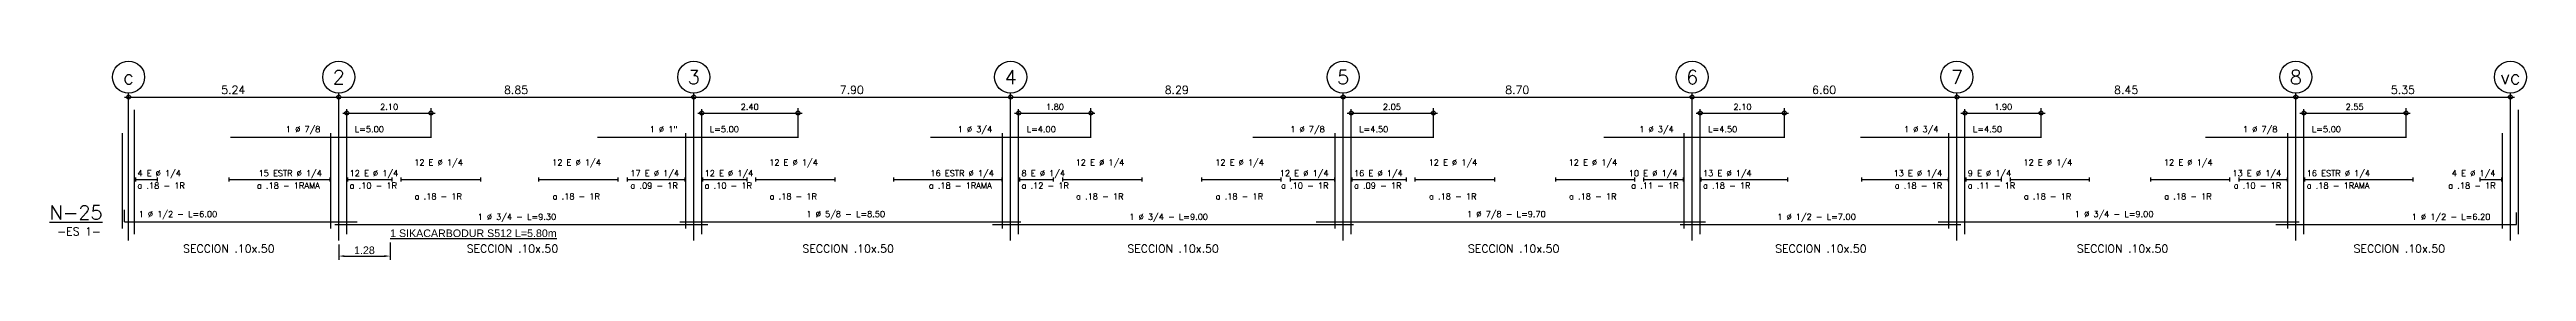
# Model space of a CAD drawing. Header units: millimetres. Extents: x 1 to 301, y -42 to 59.
# Drawn here: x 7.9 to 69.6, y -34.4 to -29.4 of the extents above; entities that cross this region are included whole.
import ezdxf
from ezdxf.enums import TextEntityAlignment as Align

# ---------------------------------------------------------------- set-up
doc = ezdxf.new("R2010")
doc.units = ezdxf.units.MM
doc.header["$LTSCALE"] = 0.0003
doc.header["$PDMODE"] = 34
doc.header["$PDSIZE"] = 0.1
for name, color, linetype in [('SIM-ACHURADOS', 8, 'Continuous'), ('SIM-COTAS', 1, 'Continuous'), ('SIM-FIBRACARB', 4, 'Continuous')]:
    doc.layers.add(name, color=color, linetype=linetype)
doc.styles.add('ARIAL EE', font='arial.ttf')
doc.styles.add('P140', font='SIMPLEX', dxfattribs={"height": 0.35})
doc.styles.add('P60', font='SIMPLEX', dxfattribs={"height": 0.16})
doc.styles.add('P80', font='SIMPLEX', dxfattribs={"height": 0.2})
doc.dimstyles.new('RE - STANDAR', dxfattribs={"dimtxt": 0.002, "dimasz": 0.0015, "dimexe": 0.001, "dimexo": 0.001, "dimgap": 0.0005, "dimtad": 1, "dimzin": 4, "dimdsep": 46, "dimtxsty": 'ARIAL EE', "dimcen": -0.001, "dimclrd": 256, "dimclre": 256, "dimclrt": 2, "dimadec": 0, "dimazin": 0, "dimtfac": 1, "dimtix": 1, "dimtofl": 0, "dimtmove": 1, "dimatfit": 0, "dimfxl": 0.0015, "dimtolj": 1, "dimtzin": 4, "dimlwd": -1, "dimlwe": -1, "dimarcsym": 0})

msp = doc.modelspace()

# ---------------------------------------------------------------- texts
at = {"layer": 'SIM-ACHURADOS', "style": 'P140'}
for s, p in [('2', (15.108, -29.795)), ('3', (23.958, -29.795)), ('4', (31.858, -29.795)), ('5', (40.148, -29.795)), ('6', (48.848, -29.795)), ('7', (55.448, -29.795)), ('8', (63.898, -29.795)), ('c', (9.868, -29.795)), ('vc', (69.248, -29.795))]:
    msp.add_text(s, height=0.35, dxfattribs=at).set_placement(p, align=Align.MIDDLE)
at = {"layer": 'SIM-ACHURADOS'}
for s, height, style, p in [('5.24', 0.2, 'P80', (12.178, -30.215)), ('8.85', 0.2, 'P80', (19.228, -30.215)), ('7.90', 0.2, 'P80', (27.598, -30.215)), ('8.29', 0.2, 'P80', (35.698, -30.215)), ('8.70', 0.2, 'P80', (44.188, -30.215)), ('6.60', 0.2, 'P80', (51.838, -30.215)), ('8.45', 0.2, 'P80', (59.368, -30.215)), ('5.35', 0.2, 'P80', (66.268, -30.215)), ('2.10', 0.15, 'P60', (16.138, -30.615)), ('2.40', 0.15, 'P60', (25.128, -30.615)), ('1.80', 0.15, 'P60', (32.738, -30.615)), ('2.05', 0.15, 'P60', (41.138, -30.615)), ('2.10', 0.15, 'P60', (49.878, -30.615)), ('1.90', 0.15, 'P60', (56.378, -30.615)), ('2.55', 0.15, 'P60', (65.138, -30.615)), ('1 %%c 7/8', 0.15, 'P60', (13.788, -31.175)), ('L=5.00', 0.15, 'P60', (15.508, -31.175)), ('1 %%c 1"', 0.15, 'P60', (22.858, -31.175)), ('L=5.00', 0.15, 'P60', (24.358, -31.175)), ('1 %%c 3/4', 0.15, 'P60', (30.538, -31.175)), ('L=4.00', 0.15, 'P60', (32.258, -31.175)), ('1 %%c 7/8', 0.15, 'P60', (38.828, -31.175)), ('L=4.50', 0.15, 'P60', (40.548, -31.175)), ('1 %%c 3/4', 0.15, 'P60', (47.528, -31.175)), ('L=4.50', 0.15, 'P60', (49.248, -31.175)), ('1 %%c 3/4', 0.15, 'P60', (54.128, -31.175)), ('L=4.50', 0.15, 'P60', (55.848, -31.175)), ('1 %%c 7/8', 0.15, 'P60', (62.578, -31.175)), ('L=5.00', 0.15, 'P60', (64.298, -31.175)), ('4 E %%c 1/4', 0.15, 'P60', (10.088, -32.275)), ('15 ESTR %%c 1/4', 0.15, 'P60', (13.108, -32.275)), ('12 E %%c 1/4', 0.15, 'P60', (15.378, -32.275)), ('12 E %%c 1/4', 0.15, 'P60', (16.988, -32.005)), ('12 E %%c 1/4', 0.15, 'P60', (20.428, -32.005)), ('17 E %%c 1/4', 0.15, 'P60', (22.378, -32.275)), ('12 E %%c 1/4', 0.15, 'P60', (24.228, -32.275)), ('12 E %%c 1/4', 0.15, 'P60', (25.838, -32.005)), ('16 ESTR %%c 1/4', 0.15, 'P60', (29.858, -32.275)), ('8 E %%c 1/4', 0.15, 'P60', (32.128, -32.275)), ('12 E %%c 1/4', 0.15, 'P60', (33.478, -32.005)), ('12 E %%c 1/4', 0.15, 'P60', (36.958, -32.005)), ('12 E %%c 1/4', 0.15, 'P60', (38.568, -32.275)), ('16 E %%c 1/4', 0.15, 'P60', (40.418, -32.275)), ('12 E %%c 1/4', 0.15, 'P60', (42.278, -32.005)), ('12 E %%c 1/4', 0.15, 'P60', (45.768, -32.005)), ('10 E %%c 1/4', 0.15, 'P60', (47.268, -32.275)), ('13 E %%c 1/4', 0.15, 'P60', (49.118, -32.275)), ('13 E %%c 1/4', 0.15, 'P60', (53.868, -32.275)), ('9 E %%c 1/4', 0.15, 'P60', (55.718, -32.275)), ('12 E %%c 1/4', 0.15, 'P60', (57.108, -32.005)), ('12 E %%c 1/4', 0.15, 'P60', (60.608, -32.005)), ('13 E %%c 1/4', 0.15, 'P60', (62.318, -32.275)), ('16 ESTR %%c 1/4', 0.15, 'P60', (64.168, -32.275)), ('4 E %%c 1/4', 0.15, 'P60', (67.788, -32.275)), ('a .18 - 1R', 0.15, 'P60', (10.088, -32.585)), ('a .18 - 1RAMA', 0.15, 'P60', (13.068, -32.585)), ('a .10 - 1R', 0.15, 'P60', (15.378, -32.585)), ('a .18 - 1R', 0.15, 'P60', (16.998, -32.855)), ('a .18 - 1R', 0.15, 'P60', (20.438, -32.855)), ('a .09 - 1R', 0.15, 'P60', (22.378, -32.585)), ('a .10 - 1R', 0.15, 'P60', (24.228, -32.585)), ('a .18 - 1R', 0.15, 'P60', (25.848, -32.855)), ('a .18 - 1RAMA', 0.15, 'P60', (29.818, -32.585)), ('a .12 - 1R', 0.15, 'P60', (32.128, -32.585)), ('a .18 - 1R', 0.15, 'P60', (33.488, -32.855)), ('a .18 - 1R', 0.15, 'P60', (36.968, -32.855)), ('a .10 - 1R', 0.15, 'P60', (38.598, -32.585)), ('a .09 - 1R', 0.15, 'P60', (40.418, -32.585)), ('a .18 - 1R', 0.15, 'P60', (42.288, -32.855)), ('a .18 - 1R', 0.15, 'P60', (45.778, -32.855)), ('a .11 - 1R', 0.15, 'P60', (47.328, -32.585)), ('a .18 - 1R', 0.15, 'P60', (49.118, -32.585)), ('a .18 - 1R', 0.15, 'P60', (53.898, -32.585)), ('a .11 - 1R', 0.15, 'P60', (55.718, -32.585)), ('a .18 - 1R', 0.15, 'P60', (57.118, -32.855)), ('a .18 - 1R', 0.15, 'P60', (60.618, -32.855)), ('a .10 - 1R', 0.15, 'P60', (62.348, -32.585)), ('a .18 - 1RAMA', 0.15, 'P60', (64.168, -32.585)), ('a .18 - 1R', 0.15, 'P60', (67.698, -32.585)), ('1 %%c 1/2 - L=6.00', 0.15, 'P60', (10.118, -33.295)), ('1 %%c 3/4 - L=9.30', 0.15, 'P60', (18.568, -33.365)), ('1 %%c 5/8 - L=8.50', 0.15, 'P60', (26.768, -33.295)), ('1 %%c 3/4 - L=9.00', 0.15, 'P60', (34.818, -33.365)), ('1 %%c 7/8 - L=9.70', 0.15, 'P60', (43.238, -33.295)), ('1 %%c 1/2 - L=7.00', 0.15, 'P60', (50.968, -33.365)), ('1 %%c 3/4 - L=9.00', 0.15, 'P60', (58.388, -33.295)), ('1 %%c 1/2 - L=6.20', 0.15, 'P60', (66.788, -33.365)), ('-ES 1-', 0.2, 'P80', (8.088, -33.755)), ('SECCION .10x.50', 0.2, 'P80', (11.228, -34.185)), ('SECCION .10x.50', 0.2, 'P80', (18.298, -34.185)), ('SECCION .10x.50', 0.2, 'P80', (26.668, -34.185)), ('SECCION .10x.50', 0.2, 'P80', (34.768, -34.185)), ('SECCION .10x.50', 0.2, 'P80', (43.258, -34.185)), ('SECCION .10x.50', 0.2, 'P80', (50.918, -34.185)), ('SECCION .10x.50', 0.2, 'P80', (58.438, -34.185)), ('SECCION .10x.50', 0.2, 'P80', (65.338, -34.185))]:
    msp.add_text(s, height=height, dxfattribs=dict(at, style=style)).set_placement(p)
at = {"layer": 'SIM-ACHURADOS', "style": 'P140'}
msp.add_text('%%UN-25', height=0.35, dxfattribs=at).set_placement((9.218, -33.355), align=Align.RIGHT)
at = {"layer": 'SIM-FIBRACARB', "insert": (16.388, -33.605), "char_height": 0.19, "attachment_point": 1, "style": 'ARIAL EE'}
msp.add_mtext_dynamic_manual_height_columns('{\\L1 SIKACARBODUR S512 L=5.80m}', width=4.33689, gutter_width=0.00475, heights=[0], dxfattribs=at)

# ---------------------------------------------------------------- blocks, each defined once
blk = doc.blocks.new('*D18')
at = {"layer": 'SIM-COTAS', "transparency": 16777216}
for p, q in [((16.388, -33.931), (16.388, -34.366)), ((15.108, -33.98), (15.108, -34.366)), ((15.25, -34.271), (16.245, -34.271))]:
    blk.add_line(p, q, dxfattribs=at)
for points in [[(15.25, -34.247), (15.25, -34.295), (15.108, -34.271)], [(16.245, -34.247), (16.245, -34.295), (16.388, -34.271)]]:
    blk.add_solid(points, dxfattribs=at)
at = {"layer": 'SIM-COTAS', "color": 2, "transparency": 16777216, "insert": (15.748, -34.127), "char_height": 0.19, "attachment_point": 5, "style": 'ARIAL EE'}
blk.add_mtext('\\A1;1.28', dxfattribs=at)

# ---------------------------------------------------------------- dimensions: what is measured, and where the dimension line sits
at = {"layer": 'SIM-COTAS'}
dim = msp.add_linear_dim(base=(16.388, -34.271), p1=(15.108, -33.885), p2=(16.388, -33.836), dimstyle='RE - STANDAR', dxfattribs=at)
dim.commit()
dim.dimension.update_dxf_attribs({"geometry": '*D18', "text_midpoint": (15.748, -34.127)})

# ---------------------------------------------------------------- linework, layer by layer
at = {"layer": 'SIM-ACHURADOS'}
for p, q in [((9.868, -33.885), (9.868, -30.195)), ((15.108, -33.885), (15.108, -30.195)), ((23.958, -33.885), (23.958, -30.195)), ((31.858, -33.885), (31.858, -30.195)), ((40.148, -33.885), (40.148, -30.195)), ((48.848, -33.885), (48.848, -30.195)), ((55.448, -33.885), (55.448, -30.195)), ((63.898, -33.885), (63.898, -30.195)), ((69.248, -33.885), (69.248, -30.195)), ((9.868, -30.295), (69.248, -30.295)), ((10.018, -33.725), (10.018, -30.615)), ((15.308, -33.725), (15.308, -30.615)), ((15.308, -30.695), (17.408, -30.695)), ((17.408, -31.315), (17.408, -30.575)), ((24.158, -33.725), (24.158, -30.615)), ((24.158, -30.695), (26.558, -30.695)), ((26.558, -31.315), (26.558, -30.575)), ((32.058, -33.725), (32.058, -30.615)), ((32.058, -30.695), (33.858, -30.695)), ((33.858, -31.315), (33.858, -30.575)), ((40.348, -33.725), (40.348, -30.615)), ((40.348, -30.695), (42.398, -30.695)), ((42.398, -31.315), (42.398, -30.575)), ((49.048, -33.725), (49.048, -30.615)), ((49.048, -30.695), (51.148, -30.695)), ((51.148, -31.315), (51.148, -30.575)), ((55.648, -33.725), (55.648, -30.615)), ((55.648, -30.695), (57.548, -30.695)), ((57.548, -31.315), (57.548, -30.575)), ((64.098, -33.725), (64.098, -30.615)), ((64.098, -30.695), (66.648, -30.695)), ((66.648, -31.315), (66.648, -30.575)), ((69.448, -33.725), (69.448, -30.615)), ((9.718, -33.585), (9.718, -31.195)), ((12.408, -31.295), (17.408, -31.295)), ((14.908, -33.585), (14.908, -31.195)), ((21.558, -31.295), (26.558, -31.295)), ((23.758, -33.585), (23.758, -31.195)), ((29.858, -31.295), (33.858, -31.295)), ((31.658, -33.585), (31.658, -31.195)), ((37.898, -31.295), (42.398, -31.295)), ((39.948, -33.585), (39.948, -31.195)), ((46.648, -31.295), (51.148, -31.295)), ((48.648, -33.585), (48.648, -31.195)), ((53.048, -31.295), (57.548, -31.295)), ((55.248, -33.585), (55.248, -31.195)), ((61.648, -31.295), (66.648, -31.295)), ((63.698, -33.585), (63.698, -31.195)), ((69.048, -33.585), (69.048, -31.195)), ((10.038, -32.305), (10.038, -32.405)), ((10.038, -32.355), (10.578, -32.355)), ((10.578, -32.305), (10.578, -32.405)), ((12.368, -32.305), (12.368, -32.405)), ((12.368, -32.355), (14.888, -32.355)), ((14.888, -32.305), (14.888, -32.405)), ((15.328, -32.305), (15.328, -32.405)), ((15.328, -32.355), (16.428, -32.355)), ((16.428, -32.305), (16.428, -32.405)), ((16.658, -32.305), (16.658, -32.405)), ((16.658, -32.355), (18.638, -32.355)), ((18.638, -32.305), (18.638, -32.405)), ((20.088, -32.305), (20.088, -32.405)), ((20.088, -32.355), (22.068, -32.355)), ((22.068, -32.305), (22.068, -32.405)), ((22.298, -32.305), (22.298, -32.405)), ((22.298, -32.355), (23.738, -32.355)), ((23.738, -32.305), (23.738, -32.405)), ((24.178, -32.305), (24.178, -32.405)), ((24.178, -32.355), (25.278, -32.355)), ((25.278, -32.305), (25.278, -32.405)), ((25.498, -32.305), (25.498, -32.405)), ((25.498, -32.355), (27.478, -32.355)), ((27.478, -32.305), (27.478, -32.405)), ((28.938, -32.305), (28.938, -32.405)), ((28.938, -32.355), (31.638, -32.355)), ((31.638, -32.305), (31.638, -32.405)), ((32.078, -32.305), (32.078, -32.405)), ((32.078, -32.355), (32.918, -32.355)), ((32.918, -32.305), (32.918, -32.405)), ((33.148, -32.305), (33.148, -32.405)), ((33.148, -32.355), (35.128, -32.355)), ((35.128, -32.305), (35.128, -32.405)), ((36.618, -32.305), (36.618, -32.405)), ((36.618, -32.355), (38.598, -32.355)), ((38.598, -32.305), (38.598, -32.405)), ((38.828, -32.305), (38.828, -32.405)), ((38.828, -32.355), (39.928, -32.355)), ((39.928, -32.305), (39.928, -32.405)), ((40.368, -32.305), (40.368, -32.405)), ((40.368, -32.355), (41.718, -32.355)), ((41.718, -32.305), (41.718, -32.405)), ((41.938, -32.305), (41.938, -32.405)), ((41.938, -32.355), (43.918, -32.355)), ((43.918, -32.305), (43.918, -32.405)), ((45.438, -32.305), (45.438, -32.405)), ((45.438, -32.355), (47.408, -32.355)), ((47.408, -32.305), (47.408, -32.405)), ((47.638, -32.305), (47.638, -32.405)), ((47.638, -32.355), (48.628, -32.355)), ((48.628, -32.305), (48.628, -32.405)), ((49.068, -32.305), (49.068, -32.405)), ((49.068, -32.355), (51.228, -32.355)), ((51.228, -32.305), (51.228, -32.405)), ((53.068, -32.305), (53.068, -32.405)), ((53.068, -32.355), (55.228, -32.355)), ((55.228, -32.305), (55.228, -32.405)), ((55.668, -32.305), (55.668, -32.405)), ((55.668, -32.355), (56.548, -32.355)), ((56.548, -32.305), (56.548, -32.405)), ((56.778, -32.305), (56.778, -32.405)), ((56.778, -32.355), (58.748, -32.355)), ((58.748, -32.305), (58.748, -32.405)), ((60.278, -32.305), (60.278, -32.405)), ((60.278, -32.355), (62.248, -32.355)), ((62.248, -32.305), (62.248, -32.405)), ((62.478, -32.305), (62.478, -32.405)), ((62.478, -32.355), (63.678, -32.355)), ((63.678, -32.305), (63.678, -32.405)), ((64.118, -32.305), (64.118, -32.405)), ((64.118, -32.355), (66.818, -32.355)), ((66.818, -32.305), (66.818, -32.405)), ((68.488, -32.305), (68.488, -32.405)), ((68.488, -32.355), (69.028, -32.355)), ((69.028, -32.305), (69.028, -32.405)), ((9.768, -33.415), (9.768, -33.115)), ((69.398, -33.485), (69.398, -33.185)), ((9.768, -33.415), (15.568, -33.415)), ((15.008, -33.485), (24.308, -33.485)), ((23.608, -33.415), (32.108, -33.415)), ((31.408, -33.485), (40.408, -33.485)), ((39.478, -33.415), (49.178, -33.415)), ((48.548, -33.485), (55.548, -33.485)), ((54.978, -33.415), (63.978, -33.415)), ((63.398, -33.485), (69.398, -33.485))]:
    msp.add_line(p, q, dxfattribs=at)
for centre in [(9.868, -29.795), (15.108, -29.795), (23.958, -29.795), (31.858, -29.795), (40.148, -29.795), (48.848, -29.795), (55.448, -29.795), (63.898, -29.795), (69.248, -29.795)]:
    msp.add_circle(centre, 0.4, dxfattribs=at)
for p in [(9.868, -30.295), (15.108, -30.295), (23.958, -30.295), (31.858, -30.295), (40.148, -30.295), (48.848, -30.295), (55.448, -30.295), (63.898, -30.295), (69.248, -30.295), (15.308, -30.695), (17.408, -30.695), (24.158, -30.695), (26.558, -30.695), (32.058, -30.695), (33.858, -30.695), (40.348, -30.695), (42.398, -30.695), (49.048, -30.695), (51.148, -30.695), (55.648, -30.695), (57.548, -30.695), (64.098, -30.695), (66.648, -30.695)]:
    msp.add_point(p, dxfattribs=at)

msp.set_redraw_order([(e.dxf.handle, doc.entitydb.next_handle()) for e in msp.query("TEXT MTEXT ATTDEF DIMENSION ARC_DIMENSION")])  # texts and dimensions are drawn at this point

doc.saveas('drawing.dxf')
